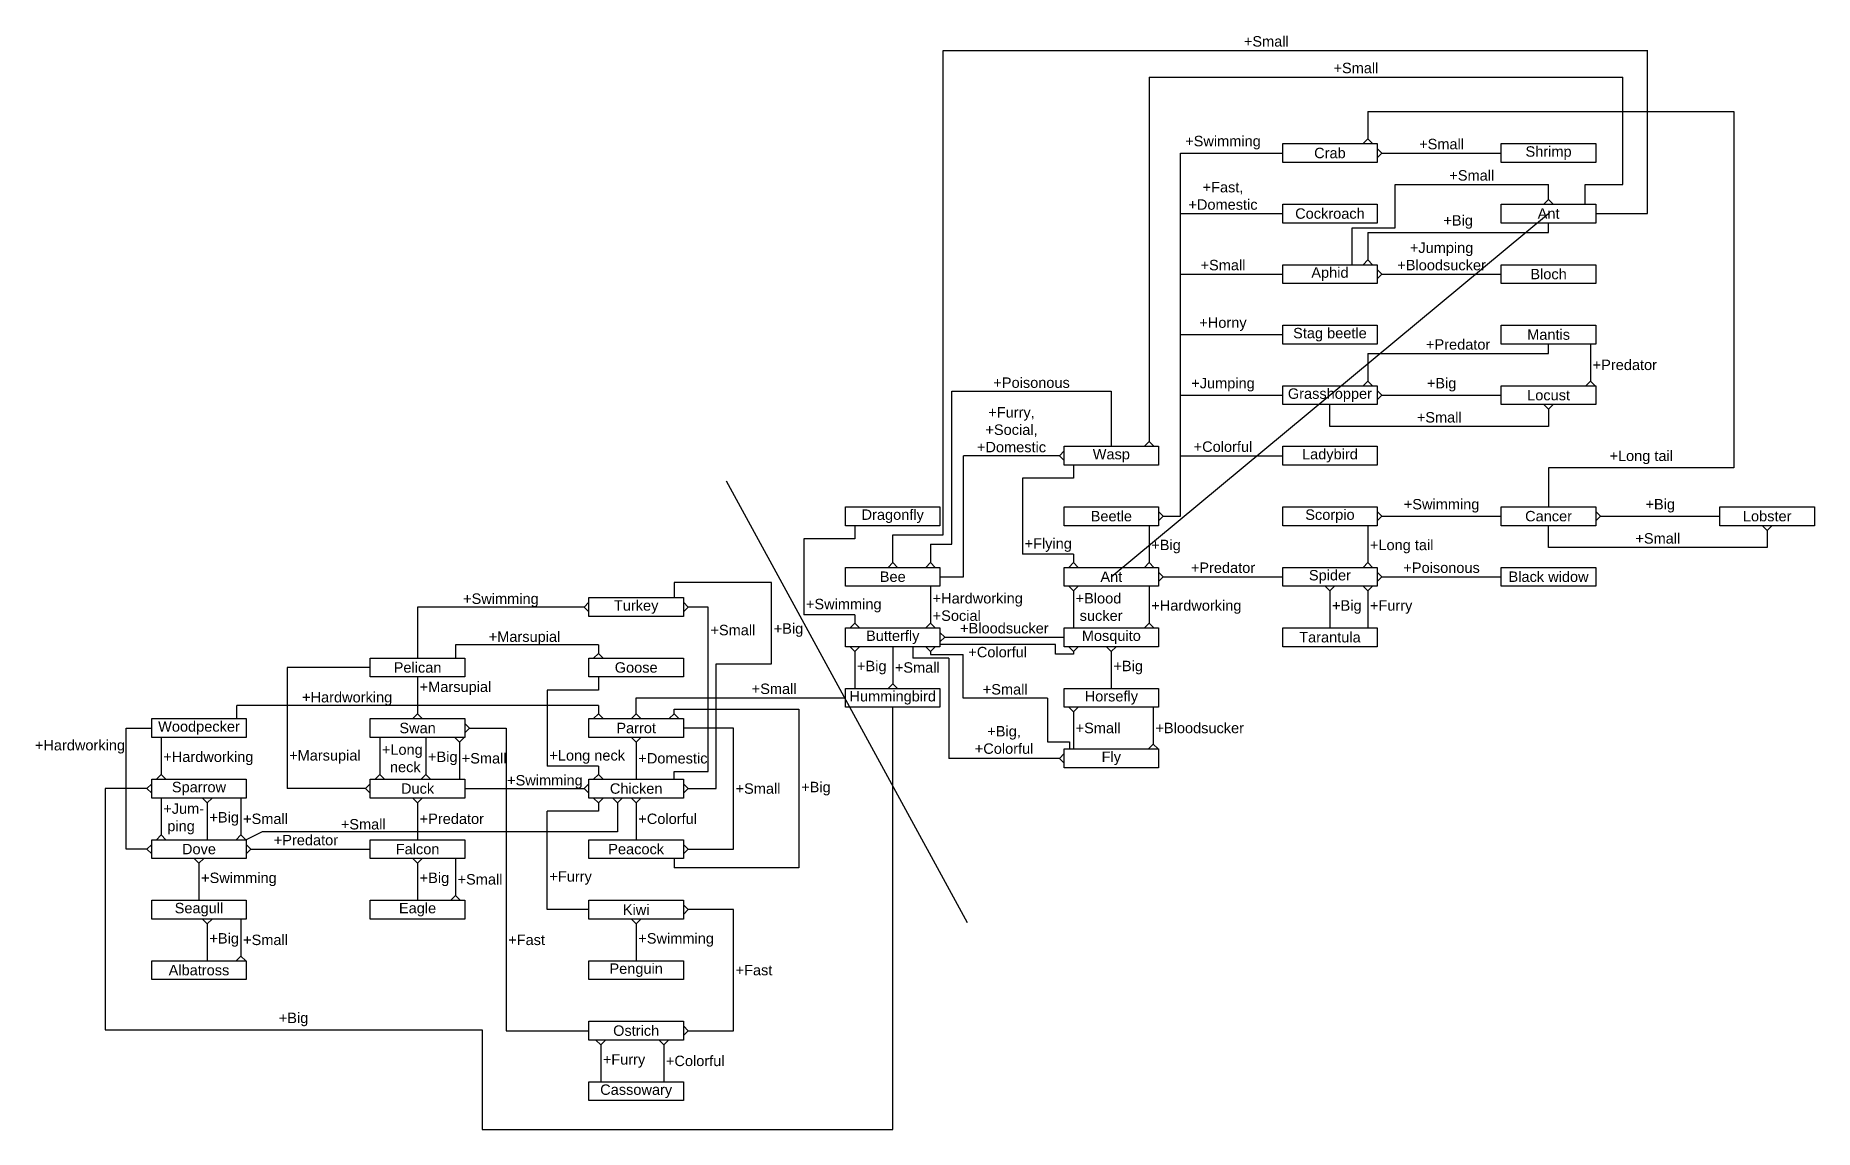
# Model space of a CAD drawing. Header units: millimetres. Extents: x 1066 to 3127, y 223 to 2380.
# Drawn here: x 2700.4 to 3127.4, y 2117.4 to 2379.9 of the extents above; entities that cross this region are included whole.
import ezdxf

# ---------------------------------------------------------------- set-up
doc = ezdxf.new("R2010")
doc.units = ezdxf.units.MM
doc.styles.get("Standard").update_dxf_attribs({"font": 'arial.ttf'})

msp = doc.modelspace()

# ---------------------------------------------------------------- texts
at = {"char_height": 2.5, "width": 22.686}
for s, insert, attachment_point in [('+Small', (2995.83, 2377.24), 8), ('+Small', (3017.34, 2370.85), 8), ('+Swimming', (2985.43, 2352.6), 8), ('Crab', (3011.1, 2351.72), 5), ('+Small', (3037.9, 2352.6), 8), ('Shrimp', (3063.58, 2351.72), 5), ('+Fast,^J+Domestic', (2985.43, 2338.08), 8), ('+Small', (3045.15, 2345.08), 8), ('Cockroach', (3011.1, 2337.19), 5), ('+Big', (3041.88, 2333.56), 8), ('Ant', (3063.58, 2337.19), 5), ('+Jumping\\P+Bloodsucker', (3037.9, 2323.56), 8), ('+Small', (2985.43, 2323.56), 8), ('Aphid', (3011.1, 2322.67), 5), ('Bloch', (3063.58, 2322.67), 5), ('+Horny', (2985.43, 2309.03), 8), ('Stag beetle', (3011.1, 2308.15), 5), ('+Predator', (3041.88, 2304.51), 8), ('Mantis', (3063.58, 2308.15), 5), ('+Predator', (3074.17, 2300.88), 4), ('+Jumping', (2985.43, 2294.51), 8), ('+Big', (3037.9, 2294.51), 8), ('Grasshopper', (3011.1, 2293.62), 5), ('Locust', (3063.58, 2293.62), 5), ('+Small', (3037.34, 2287.03), 8), ('+Colorful', (2985.43, 2279.99), 8), ('Ladybird', (3011.1, 2279.1), 5), ('+Long tail', (3085.82, 2277.07), 8), ('+Swimming', (3037.9, 2265.46), 8), ('+Big', (3090.38, 2265.46), 8), ('Beetle', (2958.63, 2264.58), 5), ('Scorpio', (3011.1, 2264.58), 5), ('Cancer', (3063.58, 2264.58), 5), ('Lobster', (3116.05, 2264.58), 5), ('+Big', (2968.22, 2257.31), 4), ('+Long tail', (3020.7, 2257.31), 4), ('+Small', (3089.81, 2257.98), 8), ('Ant', (2958.63, 2250.05), 5), ('+Predator', (2985.43, 2250.94), 8), ('Spider', (3011.1, 2250.05), 5), ('+Poisonous', (3037.9, 2250.94), 8), ('Black widow', (3063.58, 2250.05), 5), ('+Big', (3011.62, 2242.79), 4), ('+Furry', (3020.7, 2242.79), 4), ('Tarantula', (3011.1, 2235.53), 5)]:
    msp.add_mtext(s, dxfattribs=dict(at, insert=insert, attachment_point=attachment_point))
at = {"color": 4, "char_height": 2.5, "width": 22.686}
for s, insert, attachment_point in [('+Poisonous', (2939.49, 2295.34), 8), ('+Furry,\\P+Social,^J+Domestic', (2934.67, 2279.89), 8), ('Wasp', (2958.63, 2279.1), 5), ('Dragonfly', (2906.16, 2264.58), 5), ('+Flying', (2937.8, 2257.65), 4), ('Bee', (2906.16, 2250.05), 5), ('+Swimming', (2812.11, 2242.79), 8), ('+Hardworking\\P+Social', (2915.75, 2242.79), 4), ('+Blood\\P sucker', (2950.06, 2242.79), 4), ('Turkey', (2844.58, 2242.79), 5), ('+Swimming', (2885.33, 2243.13), 4), ('+Hardworking', (2968.22, 2242.79), 4), ('+Small', (2862.41, 2237.25), 4), ('+Big', (2877.6, 2237.25), 4), ('+Bloodsucker', (2932.96, 2236.42), 8), ('+Marsupial', (2817.78, 2233.68), 8), ('Butterfly', (2906.16, 2235.53), 5), ('+Colorful', (2931.35, 2230.69), 8), ('Mosquito', (2958.63, 2235.53), 5), ('Pelican', (2792.11, 2228.27), 5), ('Goose', (2844.58, 2228.27), 5), ('+Big', (2897.59, 2228.27), 4), ('+Small', (2906.67, 2228.27), 4), ('+Big', (2959.14, 2228.27), 4), ('+Marsupial', (2792.62, 2223.27), 4), ('+Small', (2877.7, 2221.89), 8), ('+Hardworking', (2775.21, 2219.15), 8), ('Hummingbird', (2906.16, 2221.01), 5), ('+Small', (2933.16, 2221.76), 8), ('Horsefly', (2958.63, 2221.01), 5), ('Woodpecker', (2739.64, 2213.75), 5), ('Swan', (2792.11, 2213.75), 5), ('Parrot', (2844.58, 2213.75), 5), ('+Big, \\P+Colorful', (2932.89, 2207.53), 8), ('+Small', (2950.06, 2213.75), 4), ('+Bloodsucker', (2969.22, 2213.75), 4), ('+Hardworking', (2700.25, 2209.26), 4), ('+Hardworking', (2731.07, 2206.48), 4), ('+Marsupial', (2761.28, 2206.82), 4), ('+Long\\P  neck', (2783.54, 2206.48), 4), ('+Big', (2794.62, 2206.48), 4), ('+Small', (2802.71, 2206.48), 4), ('+Long neck', (2823.75, 2206.82), 4), ('+Domestic', (2845.1, 2206.48), 4), ('Fly', (2958.63, 2206.48), 5), ('Sparrow', (2739.64, 2199.22), 5), ('Duck', (2792.11, 2199.22), 5), ('+Swimming', (2822.67, 2199.22), 8), ('Chicken', (2844.58, 2199.22), 5), ('+Small', (2868.44, 2199.22), 4), ('+Big', (2884.18, 2199.22), 4), ('+Jum-\\P ping', (2731.07, 2191.96), 4), ('+Big', (2742.15, 2191.96), 4), ('+Small', (2750.23, 2191.96), 4), ('+Small', (2773.69, 2190.65), 4), ('+Predator', (2792.62, 2191.96), 4), ('+Colorful', (2845.1, 2191.96), 4), ('+Predator', (2765.31, 2185.59), 8), ('Falcon', (2792.11, 2184.7), 5), ('Peacock', (2844.58, 2184.7), 5), ('Dove', (2739.64, 2184.7), 5), ('+Swimming', (2740.15, 2177.44), 4), ('+Big', (2792.62, 2177.44), 4), ('+Small', (2801.71, 2177.44), 4), ('+Furry', (2823.75, 2177.77), 4), ('Seagull', (2739.64, 2170.18), 5), ('Eagle', (2792.11, 2170.18), 5), ('Kiwi', (2844.58, 2170.18), 5), ('+Big', (2742.15, 2162.91), 4), ('+Small', (2750.23, 2162.91), 4), ('+Fast', (2813.86, 2162.91), 4), ('+Swimming', (2845.1, 2162.91), 4), ('Albatross', (2739.64, 2155.65), 5), ('Penguin', (2844.58, 2155.65), 5), ('+Fast', (2868.44, 2155.65), 4), ('+Big', (2762.34, 2142.2), 8), ('Ostrich', (2844.58, 2141.13), 5), ('+Furry', (2836.57, 2133.87), 4), ('+Colorful', (2851.72, 2133.87), 4), ('Cassowary', (2844.58, 2126.61), 5)]:
    msp.add_mtext(s, dxfattribs=dict(at, insert=insert, attachment_point=attachment_point))

# ---------------------------------------------------------------- linework, layer by layer
at = {"color": 4}
for p, q in [((2918.3, 2260.13), (2918.3, 2376.35)), ((2967.71, 2369.96), (2967.71, 2282.49)), ((2920.34, 2257.88), (2920.34, 2294.55)), ((2920.34, 2294.55), (2958.63, 2294.55)), ((2958.63, 2294.55), (2958.63, 2281.36)), ((2947.29, 2280.23), (2946.16, 2279.1)), ((2967.71, 2282.49), (2966.58, 2281.36)), ((2968.84, 2281.36), (2967.71, 2282.49)), ((2946.16, 2279.1), (2923.18, 2279.1)), ((2923.18, 2250.05), (2923.18, 2279.1)), ((2946.16, 2279.1), (2947.29, 2277.97)), ((2949.55, 2276.84), (2949.55, 2273.69)), ((2937.29, 2273.69), (2937.29, 2255.46)), ((2949.55, 2273.69), (2937.29, 2273.69)), ((2884.81, 2259.17), (2884.81, 2240.94)), ((2897.08, 2259.17), (2884.81, 2259.17)), ((2897.08, 2262.31), (2897.08, 2259.17)), ((2906.16, 2253.45), (2906.16, 2260.13)), ((2906.16, 2260.13), (2918.3, 2260.13)), ((2915.24, 2257.88), (2915.24, 2253.45)), ((2915.24, 2257.88), (2920.34, 2257.88)), ((2949.55, 2255.46), (2937.29, 2255.46)), ((2949.55, 2255.46), (2949.55, 2253.45)), ((2906.16, 2253.45), (2905.03, 2252.31)), ((2907.29, 2252.31), (2906.16, 2253.45)), ((2915.24, 2253.45), (2914.11, 2252.31)), ((2916.37, 2252.31), (2915.24, 2253.45)), ((2948.42, 2252.31), (2949.55, 2253.45)), ((2949.55, 2253.45), (2950.68, 2252.31)), ((2877.09, 2248.68), (2853.66, 2248.68)), ((2853.66, 2248.68), (2853.66, 2245.05)), ((2877.09, 2229.19), (2877.09, 2248.68)), ((2915.24, 2247.79), (2915.24, 2238.92)), ((2917.5, 2250.05), (2923.18, 2250.05)), ((2948.42, 2247.79), (2949.55, 2246.66)), ((2949.55, 2246.66), (2950.68, 2247.79)), ((2949.55, 2246.66), (2949.55, 2237.79)), ((2967.71, 2247.79), (2967.71, 2238.92)), ((2832.11, 2242.79), (2792.11, 2242.79)), ((2792.11, 2242.79), (2792.11, 2230.53)), ((2833.24, 2243.92), (2832.11, 2242.79)), ((2832.11, 2242.79), (2833.24, 2241.66)), ((2857.06, 2242.79), (2855.93, 2243.92)), ((2855.93, 2241.66), (2857.06, 2242.79)), ((2861.89, 2242.79), (2857.06, 2242.79)), ((2861.89, 2203.3), (2861.89, 2242.79)), ((2897.08, 2240.94), (2884.81, 2240.94)), ((2895.94, 2237.79), (2897.08, 2238.92)), ((2897.08, 2240.94), (2897.08, 2238.92)), ((2897.08, 2238.92), (2898.21, 2237.79)), ((2915.24, 2238.92), (2914.11, 2237.79)), ((2916.37, 2237.79), (2915.24, 2238.92)), ((2967.71, 2238.92), (2966.58, 2237.79)), ((2968.84, 2237.79), (2967.71, 2238.92)), ((2835.5, 2233.68), (2801.19, 2233.68)), ((2801.19, 2233.68), (2801.19, 2230.53)), ((2835.5, 2233.68), (2835.5, 2231.66)), ((2895.94, 2233.27), (2897.08, 2232.14)), ((2897.08, 2232.14), (2898.21, 2233.27)), ((2906.16, 2233.27), (2906.16, 2224.4)), ((2910.99, 2233.27), (2910.99, 2230.52)), ((2914.11, 2233.27), (2915.24, 2232.14)), ((2915.24, 2232.14), (2916.37, 2233.27)), ((2918.63, 2235.53), (2917.5, 2236.66)), ((2917.5, 2234.4), (2918.63, 2235.53)), ((2945.19, 2233.76), (2917.5, 2233.76)), ((2918.63, 2235.53), (2947.29, 2235.53)), ((2945.19, 2231.51), (2945.19, 2233.76)), ((2948.42, 2233.27), (2949.55, 2232.14)), ((2949.55, 2232.14), (2950.68, 2233.27)), ((2957.5, 2233.27), (2958.63, 2232.14)), ((2958.63, 2232.14), (2959.76, 2233.27)), ((2834.37, 2230.53), (2835.5, 2231.66)), ((2835.5, 2231.66), (2836.63, 2230.53)), ((2863.79, 2199.22), (2863.79, 2229.19)), ((2863.79, 2229.19), (2877.09, 2229.19)), ((2897.08, 2232.14), (2897.08, 2223.27)), ((2919.63, 2230.52), (2910.99, 2230.52)), ((2915.24, 2232.14), (2915.24, 2231.37)), ((2915.24, 2231.37), (2923.04, 2231.37)), ((2919.63, 2230.52), (2919.63, 2206.48)), ((2923.04, 2220.91), (2923.04, 2231.37)), ((2949.55, 2231.51), (2945.19, 2231.51)), ((2949.55, 2232.14), (2949.55, 2231.51)), ((2958.63, 2232.14), (2958.63, 2223.27)), ((2780.77, 2228.27), (2760.77, 2228.27)), ((2760.77, 2228.27), (2760.77, 2199.22)), ((2792.11, 2226.01), (2792.11, 2217.14)), ((2835.5, 2226.01), (2835.5, 2222.86)), ((2823.24, 2222.86), (2823.24, 2204.63)), ((2835.5, 2222.86), (2823.24, 2222.86)), ((2844.58, 2217.14), (2844.58, 2221.01)), ((2844.58, 2221.01), (2894.81, 2221.01)), ((2906.16, 2224.4), (2905.03, 2223.27)), ((2907.29, 2223.27), (2906.16, 2224.4)), ((2943.28, 2220.91), (2923.04, 2220.91)), ((2943.28, 2220.91), (2943.28, 2210.45)), ((2835.5, 2219.15), (2748.72, 2219.15)), ((2748.72, 2216.01), (2748.72, 2219.15)), ((2792.11, 2217.14), (2790.98, 2216.01)), ((2793.24, 2216.01), (2792.11, 2217.14)), ((2834.37, 2216.01), (2835.5, 2217.14)), ((2835.5, 2219.15), (2835.5, 2217.14)), ((2835.5, 2217.14), (2836.63, 2216.01)), ((2843.45, 2216.01), (2844.58, 2217.14)), ((2844.58, 2217.14), (2845.71, 2216.01)), ((2853.66, 2217.14), (2852.53, 2216.01)), ((2853.66, 2218.27), (2883.66, 2218.27)), ((2854.79, 2216.01), (2853.66, 2217.14)), ((2883.66, 2218.27), (2883.66, 2180.18)), ((2906.16, 2117.44), (2906.16, 2218.75)), ((2948.42, 2218.75), (2949.55, 2217.61)), ((2949.55, 2217.61), (2950.68, 2218.75)), ((2949.55, 2217.61), (2949.55, 2208.75)), ((2968.71, 2218.75), (2968.71, 2209.88)), ((2722.13, 2184.7), (2722.13, 2213.75)), ((2722.13, 2213.75), (2728.29, 2213.75)), ((2804.58, 2213.75), (2803.45, 2214.88)), ((2803.45, 2212.61), (2804.58, 2213.75)), ((2804.58, 2213.75), (2813.34, 2213.75)), ((2813.34, 2213.75), (2813.34, 2141.13)), ((2867.93, 2213.75), (2855.93, 2213.75)), ((2867.93, 2184.7), (2867.93, 2213.75)), ((2730.56, 2211.48), (2730.56, 2202.61)), ((2783.03, 2211.48), (2783.03, 2202.61)), ((2794.11, 2211.48), (2794.11, 2202.61)), ((2801.06, 2211.48), (2802.19, 2210.35)), ((2802.19, 2210.35), (2803.32, 2211.48)), ((2802.19, 2210.35), (2802.19, 2201.48)), ((2843.45, 2211.48), (2844.58, 2210.35)), ((2844.58, 2210.35), (2845.71, 2211.48)), ((2844.58, 2210.35), (2844.58, 2201.48)), ((2943.28, 2210.45), (2948.62, 2210.45)), ((2947.29, 2207.61), (2946.16, 2206.48)), ((2948.62, 2210.45), (2948.62, 2208.75)), ((2968.71, 2209.88), (2967.58, 2208.75)), ((2969.84, 2208.75), (2968.71, 2209.88)), ((2835.5, 2204.63), (2823.24, 2204.63)), ((2835.5, 2204.63), (2835.5, 2202.61)), ((2853.66, 2201.48), (2853.66, 2203.3)), ((2853.66, 2203.3), (2861.89, 2203.3)), ((2946.16, 2206.48), (2919.63, 2206.48)), ((2946.16, 2206.48), (2947.29, 2205.35)), ((2727.16, 2199.22), (2717.09, 2199.22)), ((2717.09, 2199.22), (2717.09, 2141.31)), ((2728.29, 2200.35), (2727.16, 2199.22)), ((2727.16, 2199.22), (2728.29, 2198.09)), ((2730.56, 2202.61), (2729.42, 2201.48)), ((2731.69, 2201.48), (2730.56, 2202.61)), ((2779.64, 2199.22), (2760.77, 2199.22)), ((2780.77, 2200.35), (2779.64, 2199.22)), ((2779.64, 2199.22), (2780.77, 2198.09)), ((2783.03, 2202.61), (2781.9, 2201.48)), ((2784.16, 2201.48), (2783.03, 2202.61)), ((2794.11, 2202.61), (2792.98, 2201.48)), ((2795.24, 2201.48), (2794.11, 2202.61)), ((2803.45, 2199.22), (2832.11, 2199.22)), ((2833.24, 2200.35), (2832.11, 2199.22)), ((2832.11, 2199.22), (2833.24, 2198.09)), ((2834.37, 2201.48), (2835.5, 2202.61)), ((2835.5, 2202.61), (2836.63, 2201.48)), ((2857.06, 2199.22), (2855.93, 2200.35)), ((2855.93, 2198.09), (2857.06, 2199.22)), ((2857.06, 2199.22), (2863.79, 2199.22)), ((2730.56, 2196.96), (2730.56, 2188.09)), ((2740.51, 2196.96), (2741.64, 2195.83)), ((2741.64, 2195.83), (2742.77, 2196.96)), ((2741.64, 2195.83), (2741.64, 2186.96)), ((2749.72, 2196.96), (2749.72, 2188.09)), ((2790.98, 2196.96), (2792.11, 2195.83)), ((2792.11, 2195.83), (2793.24, 2196.96)), ((2792.11, 2195.83), (2792.11, 2186.96)), ((2834.37, 2196.96), (2835.5, 2195.83)), ((2835.5, 2195.83), (2836.63, 2196.96)), ((2835.5, 2195.83), (2835.5, 2193.81)), ((2838.94, 2196.96), (2840.07, 2195.83)), ((2840.07, 2195.83), (2841.2, 2196.96)), ((2840.07, 2195.83), (2840.07, 2188.84)), ((2843.45, 2196.96), (2844.58, 2195.83)), ((2844.58, 2195.83), (2845.71, 2196.96)), ((2844.58, 2195.83), (2844.58, 2186.96)), ((2823.24, 2170.18), (2823.24, 2193.81)), ((2835.5, 2193.81), (2823.24, 2193.81)), ((2730.56, 2188.09), (2729.42, 2186.96)), ((2731.69, 2186.96), (2730.56, 2188.09)), ((2749.72, 2188.09), (2748.59, 2186.96)), ((2750.85, 2186.96), (2749.72, 2188.09)), ((2754.79, 2188.84), (2750.98, 2186.96)), ((2840.07, 2188.84), (2754.79, 2188.84)), ((2727.16, 2184.7), (2722.13, 2184.7)), ((2728.29, 2185.83), (2727.16, 2184.7)), ((2727.16, 2184.7), (2728.29, 2183.57)), ((2738.51, 2182.44), (2739.64, 2181.31)), ((2739.64, 2181.31), (2740.77, 2182.44)), ((2752.11, 2184.7), (2750.98, 2185.83)), ((2750.98, 2183.57), (2752.11, 2184.7)), ((2752.11, 2184.7), (2780.77, 2184.7)), ((2790.98, 2182.44), (2792.11, 2181.31)), ((2792.11, 2181.31), (2793.24, 2182.44)), ((2801.19, 2182.44), (2801.19, 2173.57)), ((2853.66, 2182.44), (2853.66, 2180.18)), ((2857.06, 2184.7), (2855.93, 2185.83)), ((2855.93, 2183.57), (2857.06, 2184.7)), ((2857.06, 2184.7), (2867.93, 2184.7)), ((2739.64, 2181.31), (2739.64, 2172.44)), ((2792.11, 2181.31), (2792.11, 2172.44)), ((2883.66, 2180.18), (2853.66, 2180.18)), ((2801.19, 2173.57), (2800.06, 2172.44)), ((2802.32, 2172.44), (2801.19, 2173.57)), ((2833.24, 2170.18), (2823.24, 2170.18)), ((2857.06, 2170.18), (2855.93, 2171.31)), ((2855.93, 2169.05), (2857.06, 2170.18)), ((2867.93, 2170.18), (2857.06, 2170.18)), ((2867.93, 2141.13), (2867.93, 2170.18)), ((2740.51, 2167.91), (2741.64, 2166.78)), ((2741.64, 2166.78), (2742.77, 2167.91)), ((2741.64, 2166.78), (2741.64, 2157.91)), ((2749.72, 2167.91), (2749.72, 2159.05)), ((2843.45, 2167.91), (2844.58, 2166.78)), ((2844.58, 2166.78), (2845.71, 2167.91)), ((2844.58, 2166.78), (2844.58, 2157.91)), ((2749.72, 2159.05), (2748.59, 2157.91)), ((2750.85, 2157.91), (2749.72, 2159.05)), ((2717.09, 2141.31), (2807.6, 2141.31)), ((2807.6, 2141.31), (2807.6, 2117.44)), ((2813.34, 2141.13), (2833.24, 2141.13)), ((2857.06, 2141.13), (2855.93, 2142.26)), ((2855.93, 2140), (2857.06, 2141.13)), ((2857.06, 2141.13), (2867.93, 2141.13)), ((2834.93, 2138.87), (2836.06, 2137.74)), ((2836.06, 2137.74), (2837.19, 2138.87)), ((2836.06, 2137.74), (2836.06, 2128.87)), ((2850.08, 2138.87), (2851.21, 2137.74)), ((2851.21, 2137.74), (2852.34, 2138.87)), ((2851.21, 2137.74), (2851.21, 2128.87)), ((2807.6, 2117.44), (2906.16, 2117.44))]:
    msp.add_line(p, q, dxfattribs=at)
for p, q in [((2918.3, 2376.35), (3087.33, 2376.35)), ((3087.33, 2337.19), (3087.33, 2376.39)), ((2967.71, 2369.96), (3081.43, 2369.96)), ((3081.43, 2344.17), (3081.43, 2369.96)), ((3020.18, 2361.72), (3020.18, 2355.11)), ((3020.18, 2361.72), (3108.06, 2361.72)), ((3108.06, 2361.72), (3108.06, 2276.18)), ((3020.18, 2355.11), (3019.05, 2353.98)), ((3021.31, 2353.98), (3020.18, 2355.11)), ((3023.58, 2351.72), (3022.45, 2352.85)), ((2975.25, 2351.72), (2999.76, 2351.72)), ((2975.25, 2264.58), (2975.25, 2351.72)), ((3022.45, 2350.58), (3023.58, 2351.72)), ((3023.58, 2351.72), (3052.23, 2351.72)), ((3026.73, 2333.8), (3026.73, 2344.19)), ((3026.73, 2344.19), (3063.58, 2344.19)), ((3063.58, 2340.58), (3063.58, 2344.19)), ((3072.37, 2344.17), (3081.43, 2344.17)), ((3072.37, 2339.45), (3072.37, 2344.17)), ((3063.58, 2340.58), (3062.44, 2339.45)), ((3064.71, 2339.45), (3063.58, 2340.58)), ((2958.63, 2250.05), (3063.58, 2337.19)), ((2975.25, 2337.19), (2999.76, 2337.19)), ((3074.92, 2337.19), (3087.33, 2337.19)), ((3016.47, 2324.93), (3016.47, 2333.8)), ((3016.47, 2333.8), (3026.73, 2333.8)), ((3020.18, 2332.67), (3020.18, 2326.06)), ((3020.18, 2332.67), (3063.58, 2332.67)), ((3063.58, 2332.67), (3063.58, 2334.93)), ((3020.18, 2326.06), (3019.05, 2324.93)), ((3021.31, 2324.93), (3020.18, 2326.06)), ((3023.58, 2322.67), (3022.45, 2323.8)), ((2975.25, 2322.67), (2999.76, 2322.67)), ((3022.45, 2321.54), (3023.58, 2322.67)), ((3023.58, 2322.67), (3052.23, 2322.67)), ((2975.25, 2308.15), (2999.76, 2308.15)), ((3063.58, 2303.62), (3063.58, 2305.88)), ((3073.66, 2305.88), (3073.66, 2297.02)), ((3020.18, 2303.62), (3020.18, 2297.02)), ((3020.18, 2303.62), (3063.58, 2303.62)), ((2975.25, 2293.62), (2999.76, 2293.62)), ((3020.18, 2297.02), (3019.05, 2295.88)), ((3021.31, 2295.88), (3020.18, 2297.02)), ((3023.58, 2293.62), (3022.45, 2294.75)), ((3022.45, 2292.49), (3023.58, 2293.62)), ((3023.58, 2293.62), (3052.23, 2293.62)), ((3073.66, 2297.02), (3072.53, 2295.88)), ((3074.79, 2295.88), (3073.66, 2297.02)), ((3011.1, 2286.14), (3011.1, 2291.36)), ((3062.44, 2291.36), (3063.58, 2290.23)), ((3063.58, 2290.23), (3064.71, 2291.36)), ((3063.58, 2290.23), (3063.58, 2286.14)), ((3063.58, 2286.14), (3011.1, 2286.14)), ((2975.25, 2279.1), (2999.76, 2279.1)), ((3108.06, 2276.18), (3063.58, 2276.18)), ((3063.58, 2276.18), (3063.58, 2266.84)), ((2866.21, 2273.1), (2924.04, 2167.08)), ((2971.1, 2264.58), (2969.97, 2265.71)), ((2969.97, 2263.45), (2971.1, 2264.58)), ((2971.1, 2264.58), (2975.25, 2264.58)), ((3023.58, 2264.58), (3022.45, 2265.71)), ((3022.45, 2263.45), (3023.58, 2264.58)), ((3023.58, 2264.58), (3052.23, 2264.58)), ((3076.05, 2264.58), (3074.92, 2265.71)), ((3074.92, 2263.45), (3076.05, 2264.58)), ((3076.05, 2264.58), (3104.71, 2264.58)), ((2967.71, 2262.31), (2967.71, 2253.45)), ((3020.18, 2262.31), (3020.18, 2253.45)), ((3063.58, 2257.1), (3063.58, 2262.31)), ((3114.92, 2262.31), (3116.05, 2261.18)), ((3116.05, 2261.18), (3117.18, 2262.31)), ((3116.05, 2261.18), (3116.05, 2257.1)), ((3116.05, 2257.1), (3063.58, 2257.1)), ((2967.71, 2253.45), (2966.58, 2252.31)), ((2968.84, 2252.31), (2967.71, 2253.45)), ((2971.1, 2250.05), (2969.97, 2251.18)), ((3020.18, 2253.45), (3019.05, 2252.31)), ((3021.31, 2252.31), (3020.18, 2253.45)), ((3023.58, 2250.05), (3022.45, 2251.18)), ((2969.97, 2248.92), (2971.1, 2250.05)), ((2971.1, 2250.05), (2999.76, 2250.05)), ((3009.97, 2247.79), (3011.1, 2246.66)), ((3011.1, 2246.66), (3012.23, 2247.79)), ((3011.1, 2246.66), (3011.1, 2237.79)), ((3019.05, 2247.79), (3020.18, 2246.66)), ((3020.18, 2246.66), (3021.31, 2247.79)), ((3020.18, 2246.66), (3020.18, 2237.79)), ((3022.45, 2248.92), (3023.58, 2250.05)), ((3023.58, 2250.05), (3052.23, 2250.05)), ((2853.66, 2217.14), (2853.66, 2218.27))]:
    msp.add_line(p, q)
for points in [[(2999.76, 2353.98), (3022.45, 2353.98), (3022.45, 2349.45), (2999.76, 2349.45)], [(3052.23, 2353.98), (3074.92, 2353.98), (3074.92, 2349.45), (3052.23, 2349.45)], [(2999.76, 2339.45), (3022.45, 2339.45), (3022.45, 2334.93), (2999.76, 2334.93)], [(3052.23, 2339.45), (3074.92, 2339.45), (3074.92, 2334.93), (3052.23, 2334.93)], [(2999.76, 2324.93), (3022.45, 2324.93), (3022.45, 2320.41), (2999.76, 2320.41)], [(3052.23, 2324.93), (3074.92, 2324.93), (3074.92, 2320.41), (3052.23, 2320.41)], [(2999.76, 2310.41), (3022.45, 2310.41), (3022.45, 2305.88), (2999.76, 2305.88)], [(3052.23, 2310.41), (3074.92, 2310.41), (3074.92, 2305.88), (3052.23, 2305.88)], [(2999.76, 2295.88), (3022.45, 2295.88), (3022.45, 2291.36), (2999.76, 2291.36)], [(3052.23, 2295.88), (3074.92, 2295.88), (3074.92, 2291.36), (3052.23, 2291.36)], [(2999.76, 2281.36), (3022.45, 2281.36), (3022.45, 2276.84), (2999.76, 2276.84)], [(2947.29, 2266.84), (2969.97, 2266.84), (2969.97, 2262.31), (2947.29, 2262.31)], [(2999.76, 2266.84), (3022.45, 2266.84), (3022.45, 2262.31), (2999.76, 2262.31)], [(3052.23, 2266.84), (3074.92, 2266.84), (3074.92, 2262.31), (3052.23, 2262.31)], [(3104.71, 2266.84), (3127.39, 2266.84), (3127.39, 2262.31), (3104.71, 2262.31)], [(2947.29, 2252.31), (2969.97, 2252.31), (2969.97, 2247.79), (2947.29, 2247.79)], [(2999.76, 2252.31), (3022.45, 2252.31), (3022.45, 2247.79), (2999.76, 2247.79)], [(3052.23, 2252.31), (3074.92, 2252.31), (3074.92, 2247.79), (3052.23, 2247.79)], [(2999.76, 2237.79), (3022.45, 2237.79), (3022.45, 2233.27), (2999.76, 2233.27)], [(2894.81, 2223.27), (2917.5, 2223.27), (2917.5, 2218.75), (2894.81, 2218.75)]]:
    msp.add_lwpolyline(points, close=True)
for points in [[(2947.29, 2281.36), (2969.97, 2281.36), (2969.97, 2276.84), (2947.29, 2276.84)], [(2894.81, 2266.84), (2917.5, 2266.84), (2917.5, 2262.31), (2894.81, 2262.31)], [(2894.81, 2252.31), (2917.5, 2252.31), (2917.5, 2247.79), (2894.81, 2247.79)], [(2833.24, 2245.05), (2855.93, 2245.05), (2855.93, 2240.53), (2833.24, 2240.53)], [(2894.81, 2237.79), (2917.5, 2237.79), (2917.5, 2233.27), (2894.81, 2233.27)], [(2947.29, 2237.79), (2969.97, 2237.79), (2969.97, 2233.27), (2947.29, 2233.27)], [(2780.77, 2230.53), (2803.45, 2230.53), (2803.45, 2226.01), (2780.77, 2226.01)], [(2833.24, 2230.53), (2855.93, 2230.53), (2855.93, 2226.01), (2833.24, 2226.01)], [(2947.29, 2223.27), (2969.97, 2223.27), (2969.97, 2218.75), (2947.29, 2218.75)], [(2728.29, 2216.01), (2750.98, 2216.01), (2750.98, 2211.48), (2728.29, 2211.48)], [(2780.77, 2216.01), (2803.45, 2216.01), (2803.45, 2211.48), (2780.77, 2211.48)], [(2833.24, 2216.01), (2855.93, 2216.01), (2855.93, 2211.48), (2833.24, 2211.48)], [(2947.29, 2208.75), (2969.97, 2208.75), (2969.97, 2204.22), (2947.29, 2204.22)], [(2728.29, 2201.48), (2750.98, 2201.48), (2750.98, 2196.96), (2728.29, 2196.96)], [(2780.77, 2201.48), (2803.45, 2201.48), (2803.45, 2196.96), (2780.77, 2196.96)], [(2833.24, 2201.48), (2855.93, 2201.48), (2855.93, 2196.96), (2833.24, 2196.96)], [(2728.29, 2186.96), (2750.98, 2186.96), (2750.98, 2182.44), (2728.29, 2182.44)], [(2780.77, 2186.96), (2803.45, 2186.96), (2803.45, 2182.44), (2780.77, 2182.44)], [(2833.24, 2186.96), (2855.93, 2186.96), (2855.93, 2182.44), (2833.24, 2182.44)], [(2728.29, 2172.44), (2750.98, 2172.44), (2750.98, 2167.91), (2728.29, 2167.91)], [(2780.77, 2172.44), (2803.45, 2172.44), (2803.45, 2167.91), (2780.77, 2167.91)], [(2833.24, 2172.44), (2855.93, 2172.44), (2855.93, 2167.91), (2833.24, 2167.91)], [(2728.29, 2157.91), (2750.98, 2157.91), (2750.98, 2153.39), (2728.29, 2153.39)], [(2833.24, 2157.91), (2855.93, 2157.91), (2855.93, 2153.39), (2833.24, 2153.39)], [(2833.24, 2143.39), (2855.93, 2143.39), (2855.93, 2138.87), (2833.24, 2138.87)], [(2833.24, 2128.87), (2855.93, 2128.87), (2855.93, 2124.35), (2833.24, 2124.35)]]:
    msp.add_lwpolyline(points, close=True, dxfattribs=at)

msp.set_redraw_order([(e.dxf.handle, doc.entitydb.next_handle()) for e in msp.query("TEXT MTEXT ATTDEF DIMENSION ARC_DIMENSION")])  # texts and dimensions are drawn at this point

doc.saveas('drawing.dxf')
